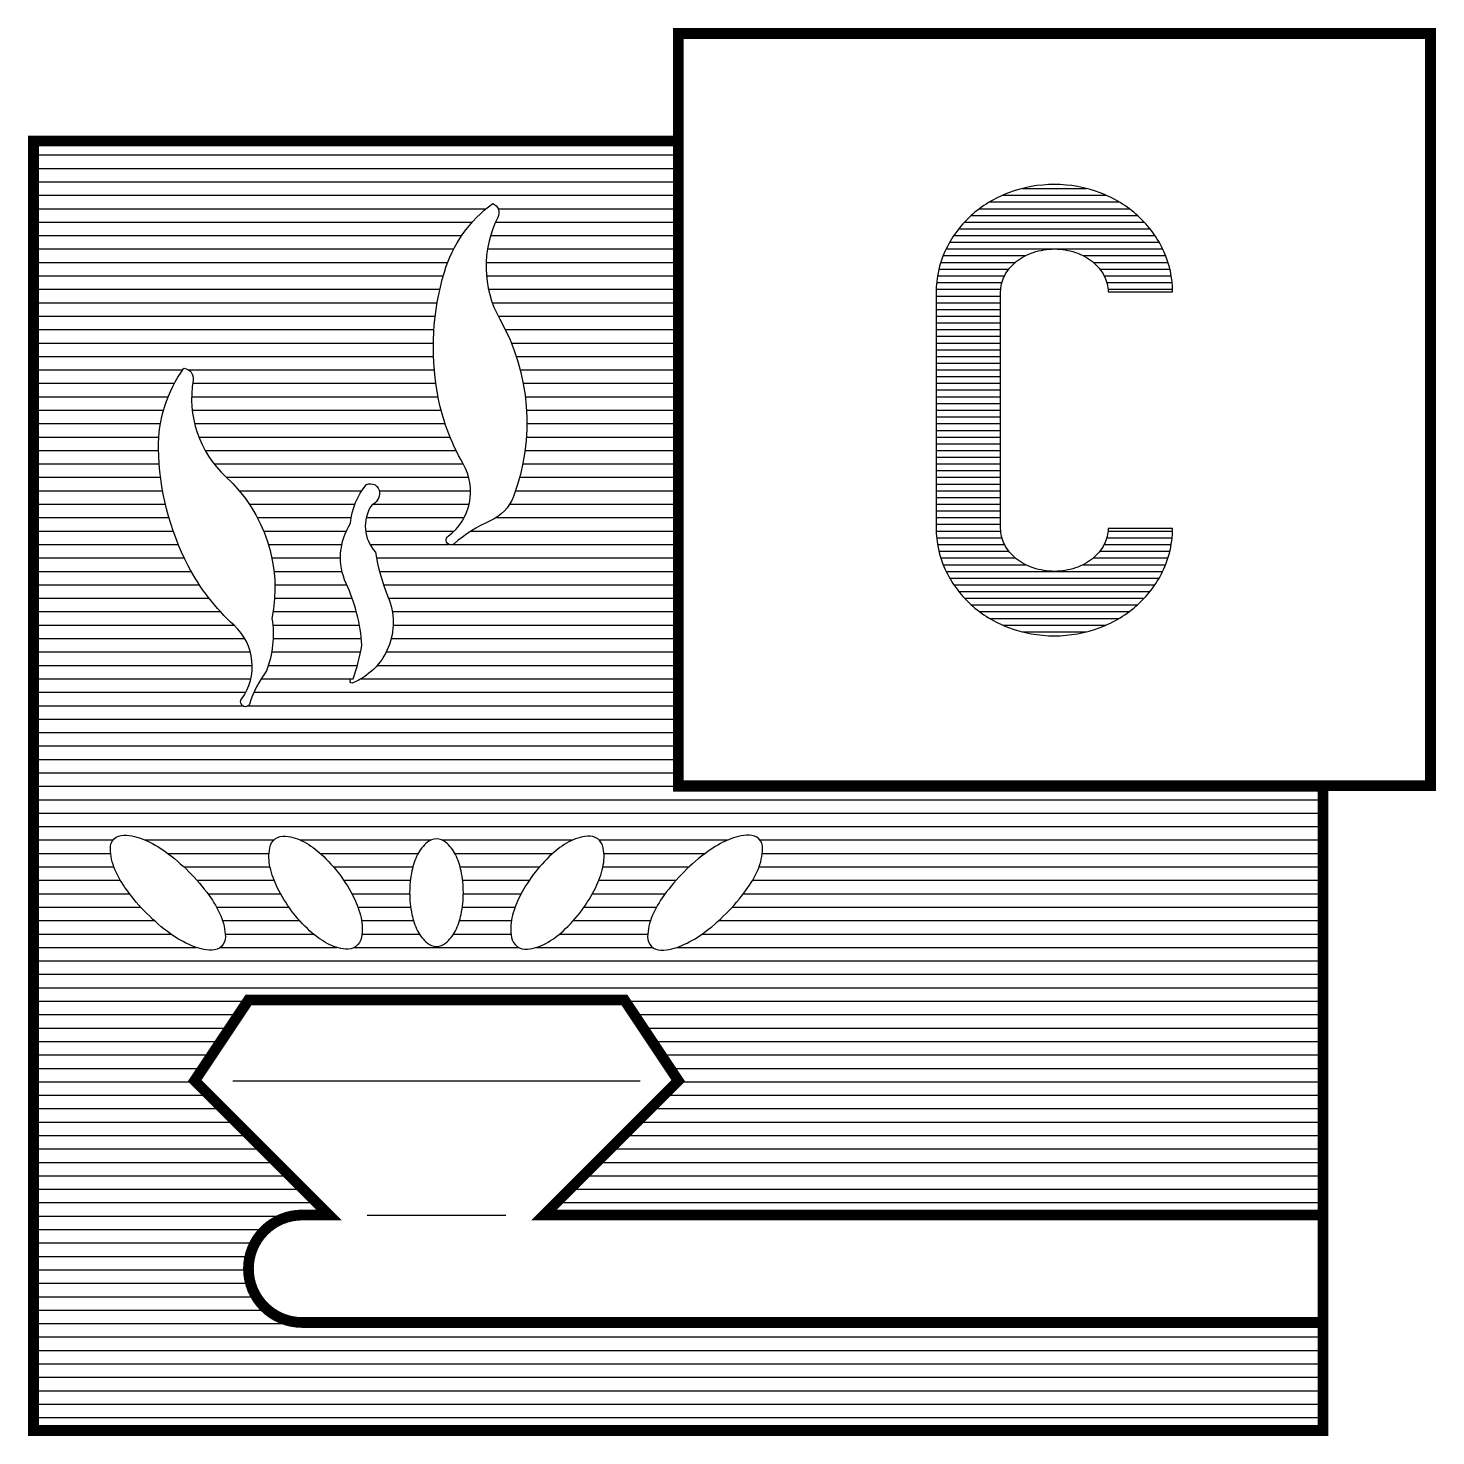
# Model space of a CAD drawing. Header units: millimetres. Extents: x -3 to 2253, y -3 to 1300.
# Drawn here: x 1098.95 to 1112.05, y 198.95 to 212.06 of the extents above; entities that cross this region are included whole.
import ezdxf

# ---------------------------------------------------------------- set-up
doc = ezdxf.new("R2010")
doc.units = ezdxf.units.MM
doc.layers.add('ROOD', color=1, linetype='Continuous')
doc.layers.add('VEILIG', color=7, linetype='Continuous')

# ---------------------------------------------------------------- blocks, each defined once
blk = doc.blocks.new('*X212')
at = {"color": 0}
for p, q in [((54, 96), (60, 96)), ((54, 95.875), (60, 95.875)), ((54, 95.75), (60, 95.75)), ((54, 95.625), (60, 95.625)), ((54, 95.5), (60, 95.5)), ((54, 95.375), (58.211, 95.375)), ((58.323, 95.375), (60, 95.375)), ((54, 95.25), (58.082, 95.25)), ((58.3, 95.25), (60, 95.25)), ((54, 95.125), (57.985, 95.125)), ((58.253, 95.125), (60, 95.125)), ((54, 95), (57.91, 95)), ((58.224, 95), (60, 95)), ((54, 94.875), (57.854, 94.875)), ((58.212, 94.875), (60, 94.875)), ((54, 94.75), (57.813, 94.75)), ((58.215, 94.75), (60, 94.75)), ((54, 94.625), (57.781, 94.625)), ((58.234, 94.625), (60, 94.625)), ((54, 94.5), (57.756, 94.5)), ((58.269, 94.5), (60, 94.5)), ((54, 94.375), (57.738, 94.375)), ((58.324, 94.375), (60, 94.375)), ((54, 94.25), (57.726, 94.25)), ((58.39, 94.25), (60, 94.25)), ((54, 94.125), (57.721, 94.125)), ((58.446, 94.125), (60, 94.125)), ((54, 94), (57.722, 94)), ((58.492, 94), (60, 94)), ((54, 93.875), (55.389, 93.875)), ((55.443, 93.875), (57.729, 93.875)), ((58.529, 93.875), (60, 93.875)), ((54, 93.75), (55.311, 93.75)), ((55.48, 93.75), (57.743, 93.75)), ((58.557, 93.75), (60, 93.75)), ((54, 93.625), (55.253, 93.625)), ((55.471, 93.625), (57.764, 93.625)), ((58.576, 93.625), (60, 93.625)), ((54, 93.5), (55.21, 93.5)), ((55.477, 93.5), (57.792, 93.5)), ((58.588, 93.5), (60, 93.5)), ((54, 93.375), (55.181, 93.375)), ((55.499, 93.375), (57.83, 93.375)), ((58.591, 93.375), (60, 93.375)), ((54, 93.25), (55.166, 93.25)), ((55.539, 93.25), (57.876, 93.25)), ((58.586, 93.25), (60, 93.25)), ((54, 93.125), (55.163, 93.125)), ((55.598, 93.125), (57.932, 93.125)), ((58.573, 93.125), (60, 93.125)), ((54, 93), (55.169, 93)), ((55.68, 93), (57.999, 93)), ((58.553, 93), (60, 93)), ((54, 92.875), (55.182, 92.875)), ((54, 92.75), (55.201, 92.75)), ((55.796, 92.875), (58.05, 92.875)), ((55.915, 92.75), (57.055, 92.75)), ((57.217, 92.75), (58.067, 92.75)), ((58.485, 92.75), (60, 92.75)), ((58.523, 92.875), (60, 92.875)), ((54, 92.625), (55.227, 92.625)), ((56.009, 92.625), (56.991, 92.625)), ((57.163, 92.625), (58.054, 92.625)), ((58.43, 92.625), (60, 92.625)), ((54, 92.5), (55.259, 92.5)), ((56.083, 92.5), (56.957, 92.5)), ((57.096, 92.5), (58.007, 92.5)), ((58.307, 92.5), (60, 92.5)), ((54, 92.375), (55.299, 92.375)), ((56.142, 92.375), (56.911, 92.375)), ((57.09, 92.375), (57.914, 92.375)), ((58.073, 92.375), (60, 92.375)), ((54, 92.25), (55.347, 92.25)), ((56.186, 92.25), (56.869, 92.25)), ((57.131, 92.25), (57.867, 92.25)), ((57.901, 92.25), (60, 92.25)), ((54, 92.125), (55.403, 92.125)), ((56.218, 92.125), (56.856, 92.125)), ((57.192, 92.125), (60, 92.125)), ((54, 92), (55.467, 92)), ((56.238, 92), (56.871, 92)), ((57.22, 92), (60, 92)), ((54, 91.875), (55.543, 91.875)), ((56.246, 91.875), (56.915, 91.875)), ((57.257, 91.875), (60, 91.875)), ((54, 91.75), (55.633, 91.75)), ((56.244, 91.75), (56.966, 91.75)), ((57.304, 91.75), (60, 91.75)), ((54, 91.625), (55.738, 91.625)), ((56.23, 91.625), (57.005, 91.625)), ((57.339, 91.625), (60, 91.625)), ((54, 91.5), (55.863, 91.5)), ((56.226, 91.5), (57.033, 91.5)), ((57.347, 91.5), (60, 91.5)), ((54, 91.375), (55.965, 91.375)), ((56.229, 91.375), (57.051, 91.375)), ((57.329, 91.375), (60, 91.375)), ((54, 91.25), (56.017, 91.25)), ((56.216, 91.25), (57.044, 91.25)), ((57.282, 91.25), (60, 91.25)), ((54, 91.125), (56.034, 91.125)), ((56.186, 91.125), (57.014, 91.125)), ((57.199, 91.125), (60, 91.125)), ((54, 91), (56.022, 91)), ((56.118, 91), (56.96, 91)), ((57.048, 91), (60, 91)), ((54, 90.875), (55.976, 90.875)), ((56.052, 90.875), (60, 90.875)), ((54, 90.75), (55.945, 90.75)), ((55.999, 90.75), (60, 90.75)), ((54, 90.625), (60, 90.625)), ((54, 90.5), (60, 90.5)), ((54, 90.375), (60, 90.375)), ((54, 90.25), (60, 90.25)), ((54, 90.125), (60, 90.125)), ((54, 90), (60, 90)), ((54, 89.875), (66, 89.875)), ((54, 89.75), (66, 89.75)), ((54, 89.625), (66, 89.625)), ((54, 89.5), (54.741, 89.5)), ((55.038, 89.5), (56.238, 89.5)), ((56.482, 89.5), (57.699, 89.5)), ((57.801, 89.5), (59.018, 89.5)), ((59.262, 89.5), (60.462, 89.5)), ((60.759, 89.5), (66, 89.5)), ((54, 89.375), (54.718, 89.375)), ((55.249, 89.375), (56.192, 89.375)), ((56.669, 89.375), (57.579, 89.375)), ((57.921, 89.375), (58.831, 89.375)), ((59.308, 89.375), (60.251, 89.375)), ((60.782, 89.375), (66, 89.375)), ((54, 89.25), (54.748, 89.25)), ((55.399, 89.25), (56.201, 89.25)), ((56.791, 89.25), (57.53, 89.25)), ((57.97, 89.25), (58.709, 89.25)), ((59.299, 89.25), (60.101, 89.25)), ((60.752, 89.25), (66, 89.25)), ((54, 89.125), (54.809, 89.125)), ((55.521, 89.125), (56.239, 89.125)), ((56.886, 89.125), (57.507, 89.125)), ((57.993, 89.125), (58.614, 89.125)), ((59.261, 89.125), (59.979, 89.125)), ((60.691, 89.125), (66, 89.125)), ((54, 89), (54.893, 89)), ((55.622, 89), (56.299, 89)), ((56.962, 89), (57.5, 89)), ((58, 89), (58.538, 89)), ((59.201, 89), (59.878, 89)), ((60.607, 89), (66, 89)), ((54, 88.875), (54.997, 88.875)), ((55.702, 88.875), (56.378, 88.875)), ((57.019, 88.875), (57.509, 88.875)), ((57.991, 88.875), (58.481, 88.875)), ((59.122, 88.875), (59.798, 88.875)), ((60.503, 88.875), (66, 88.875)), ((54, 88.75), (55.123, 88.75)), ((55.759, 88.75), (56.477, 88.75)), ((57.053, 88.75), (57.536, 88.75)), ((57.964, 88.75), (58.447, 88.75)), ((59.023, 88.75), (59.741, 88.75)), ((60.377, 88.75), (66, 88.75)), ((54, 88.625), (55.278, 88.625)), ((55.784, 88.625), (56.605, 88.625)), ((57.057, 88.625), (57.591, 88.625)), ((57.909, 88.625), (58.443, 88.625)), ((58.895, 88.625), (59.716, 88.625)), ((60.222, 88.625), (66, 88.625)), ((54, 88.5), (55.514, 88.5)), ((55.739, 88.5), (56.822, 88.5)), ((56.985, 88.5), (58.515, 88.5)), ((58.678, 88.5), (59.761, 88.5)), ((59.986, 88.5), (66, 88.5)), ((54, 88.375), (66, 88.375)), ((54, 88.25), (66, 88.25)), ((54, 88.125), (66, 88.125)), ((54, 88), (55.993, 88)), ((59.507, 88), (66, 88)), ((54, 87.875), (55.91, 87.875)), ((59.59, 87.875), (66, 87.875)), ((54, 87.75), (55.827, 87.75)), ((59.673, 87.75), (66, 87.75)), ((54, 87.625), (55.743, 87.625)), ((59.757, 87.625), (66, 87.625)), ((54, 87.5), (55.66, 87.5)), ((59.84, 87.5), (66, 87.5)), ((54, 87.375), (55.577, 87.375)), ((54, 87.25), (55.51, 87.25)), ((59.923, 87.375), (66, 87.375)), ((59.99, 87.25), (66, 87.25)), ((54, 87.125), (55.635, 87.125)), ((59.865, 87.125), (66, 87.125)), ((54, 87), (55.76, 87)), ((59.74, 87), (66, 87)), ((54, 86.875), (55.885, 86.875)), ((59.615, 86.875), (66, 86.875)), ((54, 86.75), (56.01, 86.75)), ((59.49, 86.75), (66, 86.75)), ((54, 86.625), (56.135, 86.625)), ((59.365, 86.625), (66, 86.625)), ((54, 86.5), (56.26, 86.5)), ((59.24, 86.5), (66, 86.5)), ((54, 86.375), (56.385, 86.375)), ((59.115, 86.375), (66, 86.375)), ((54, 86.25), (56.51, 86.25)), ((58.99, 86.25), (66, 86.25)), ((54, 86.125), (56.635, 86.125)), ((58.865, 86.125), (66, 86.125)), ((54, 86), (56.401, 86)), ((54, 85.875), (56.158, 85.875)), ((54, 85.75), (56.061, 85.75)), ((54, 85.625), (56.013, 85.625)), ((54, 85.5), (56, 85.5)), ((54, 85.375), (56.019, 85.375)), ((54, 85.25), (56.073, 85.25)), ((54, 85.125), (56.181, 85.125)), ((54, 85), (66, 85)), ((54, 84.875), (66, 84.875)), ((54, 84.75), (66, 84.75)), ((54, 84.625), (66, 84.625)), ((54, 84.5), (66, 84.5)), ((54, 84.375), (66, 84.375)), ((54, 84.25), (66, 84.25)), ((54, 84.125), (66, 84.125))]:
    blk.add_line(p, q, dxfattribs=at)
blk = doc.blocks.new('*X211')
at = {"color": 0}
for p, q in [((326.201, 148.562), (326.799, 148.562)), ((325.898, 148.438), (327.102, 148.438)), ((326.019, 148.5), (326.981, 148.5)), ((325.728, 148.312), (327.272, 148.312)), ((325.805, 148.375), (327.195, 148.375)), ((325.61, 148.188), (327.39, 148.188)), ((325.664, 148.25), (327.336, 148.25)), ((325.525, 148.062), (327.475, 148.062)), ((325.564, 148.125), (327.436, 148.125)), ((325.465, 147.938), (326.231, 147.938)), ((325.492, 148), (327.508, 148)), ((326.769, 147.938), (327.535, 147.938)), ((325.425, 147.812), (326.077, 147.812)), ((325.442, 147.875), (326.137, 147.875)), ((326.863, 147.875), (327.558, 147.875)), ((326.923, 147.812), (327.575, 147.812)), ((325.404, 147.688), (326.012, 147.688)), ((325.412, 147.75), (326.037, 147.75)), ((326.963, 147.75), (327.588, 147.75)), ((326.988, 147.688), (327.596, 147.688)), ((325.4, 147.625), (326.001, 147.625)), ((325.4, 147.562), (326, 147.562)), ((326.999, 147.625), (327.6, 147.625)), ((325.4, 147.5), (326, 147.5)), ((325.4, 147.438), (326, 147.438)), ((325.4, 147.375), (326, 147.375)), ((325.4, 147.312), (326, 147.312)), ((325.4, 147.25), (326, 147.25)), ((325.4, 147.188), (326, 147.188)), ((325.4, 147.125), (326, 147.125)), ((325.4, 147.062), (326, 147.062)), ((325.4, 147), (326, 147)), ((325.4, 146.938), (326, 146.938)), ((325.4, 146.875), (326, 146.875)), ((325.4, 146.812), (326, 146.812)), ((325.4, 146.75), (326, 146.75)), ((325.4, 146.688), (326, 146.688)), ((325.4, 146.625), (326, 146.625)), ((325.4, 146.562), (326, 146.562)), ((325.4, 146.5), (326, 146.5)), ((325.4, 146.438), (326, 146.438)), ((325.4, 146.375), (326, 146.375)), ((325.4, 146.312), (326, 146.312)), ((325.4, 146.25), (326, 146.25)), ((325.4, 146.188), (326, 146.188)), ((325.4, 146.125), (326, 146.125)), ((325.4, 146.062), (326, 146.062)), ((325.4, 146), (326, 146)), ((325.4, 145.938), (326, 145.938)), ((325.4, 145.875), (326, 145.875)), ((325.4, 145.812), (326, 145.812)), ((325.4, 145.75), (326, 145.75)), ((325.4, 145.688), (326, 145.688)), ((325.4, 145.625), (326, 145.625)), ((325.4, 145.562), (326, 145.562)), ((325.4, 145.5), (326, 145.5)), ((325.4, 145.438), (326, 145.438)), ((325.4, 145.375), (326.001, 145.375)), ((325.404, 145.312), (326.012, 145.312)), ((326.988, 145.312), (327.596, 145.312)), ((326.999, 145.375), (327.6, 145.375)), ((325.412, 145.25), (326.037, 145.25)), ((325.425, 145.188), (326.077, 145.188)), ((326.923, 145.188), (327.575, 145.188)), ((326.963, 145.25), (327.588, 145.25)), ((325.442, 145.125), (326.137, 145.125)), ((325.465, 145.062), (326.231, 145.062)), ((326.769, 145.062), (327.535, 145.062)), ((326.863, 145.125), (327.558, 145.125)), ((325.492, 145), (327.508, 145)), ((325.525, 144.938), (327.475, 144.938)), ((325.564, 144.875), (327.436, 144.875)), ((325.61, 144.812), (327.39, 144.812)), ((325.664, 144.75), (327.336, 144.75)), ((325.728, 144.688), (327.272, 144.688)), ((325.805, 144.625), (327.195, 144.625)), ((325.898, 144.562), (327.102, 144.562)), ((326.019, 144.5), (326.981, 144.5)), ((326.201, 144.438), (326.799, 144.438))]:
    blk.add_line(p, q, dxfattribs=at)
blk = doc.blocks.new('0516')
at = {"layer": 'VEILIG'}
for p, q in [((-4.146, -2.74), (-0.354, -2.74)), ((-2.896, -3.99), (-1.604, -3.99))]:
    blk.add_line(p, q, dxfattribs=at)
at = {"layer": 'VEILIG', "const_width": 0.1}
for points in [[(0, 0.005), (0, 7.005), (7, 7.005), (7, 0.005)], [(6, 0.005), (6, -5.995), (-6, -5.995), (-6, 6.005), (0, 6.005), (0, 0), (6, 0)]]:
    blk.add_lwpolyline(points, close=True, dxfattribs=at)
at = {"layer": 'VEILIG'}
for points in [[(4.6, 4.6, 0.107291), (4.518, 4.978, 0.101711), (4.278, 5.307, 0.094701), (3.926, 5.523, 0.090278), (3.5, 5.6, 0.090278), (3.074, 5.523, 0.094701), (2.722, 5.307, 0.101711), (2.482, 4.978, 0.107291), (2.4, 4.6), (2.4, 2.4, 0.107291), (2.482, 2.022, 0.101711), (2.722, 1.693, 0.094701), (3.074, 1.477, 0.090278), (3.5, 1.4, 0.090278), (3.926, 1.477, 0.094701), (4.278, 1.693, 0.101711), (4.518, 2.022, 0.107291), (4.6, 2.4), (4, 2.4, -0.120011), (3.964, 2.252, -0.104957), (3.854, 2.117, -0.088923), (3.696, 2.032, -0.080167), (3.5, 2, -0.080167), (3.304, 2.032, -0.088923), (3.146, 2.117, -0.104957), (3.036, 2.252, -0.120011), (3, 2.4), (3, 4.6, -0.120011), (3.036, 4.748, -0.104957), (3.146, 4.883, -0.088923), (3.304, 4.968, -0.080167), (3.5, 5, -0.080167), (3.696, 4.968, -0.088923), (3.854, 4.883, -0.104957), (3.964, 4.748, -0.120011), (4, 4.6)], [(-2.177, 4.783, -0.162278), (-1.727, 5.424, -0.437122), (-1.679, 5.293, 0.251665), (-1.661, 4.347, -0.221339), (-1.534, 2.697, -0.201583), (-1.749, 2.47, 0.072768), (-2.087, 2.257, -1.035237), (-2.142, 2.326, 0.381756), (-2.003, 3.002, -0.087751), (-2.242, 3.659, -0.117078)], [(-4.837, 3.144, -0.162278), (-4.6, 3.89, -0.437122), (-4.515, 3.779, 0.251665), (-4.213, 2.883, -0.263384), (-3.781, 1.561, -0.128487), (-3.832, 1.074, 0.083128), (-3.991, 0.761, -1.035237), (-4.064, 0.811, 0.381756), (-4.134, 1.498, -0.087751), (-4.56, 2.051, -0.117078)], [(-2.853, 2.616, 0.350997), (-2.818, 2.18, 0.057828), (-2.702, 1.764, -0.421546), (-3.035, 0.959, -1.117212), (-3.025, 1, 0.037358), (-2.944, 1.312, 0.09294), (-3.09, 1.886, -0.259126), (-3.049, 2.447, -0.158794), (-2.901, 2.808, -0.527459), (-2.781, 2.736, -0.309364)], [(-4.25, -1.49, -0.206645), (-4.339, -1.525, -0.096187), (-4.534, -1.482, -0.053009), (-4.725, -1.373, -0.040092), (-4.945, -1.185, -0.040092), (-5.133, -0.965, -0.053009), (-5.242, -0.774, -0.096187), (-5.285, -0.579, -0.206645), (-5.25, -0.49, -0.206645), (-5.161, -0.455, -0.096187), (-4.966, -0.498, -0.053009), (-4.775, -0.607, -0.040092), (-4.555, -0.795, -0.040092), (-4.367, -1.015, -0.053009), (-4.258, -1.206, -0.096187), (-4.215, -1.401, -0.206645)], [(-3, -1.49, -0.18898), (-3.096, -1.516, -0.101131), (-3.268, -1.462, -0.059412), (-3.428, -1.347, -0.045823), (-3.599, -1.158, -0.045823), (-3.732, -0.941, -0.059412), (-3.798, -0.755, -0.101131), (-3.802, -0.574, -0.18898), (-3.75, -0.49, -0.18898), (-3.654, -0.464, -0.101131), (-3.482, -0.518, -0.059412), (-3.322, -0.633, -0.045823), (-3.151, -0.822, -0.045823), (-3.018, -1.039, -0.059412), (-2.952, -1.225, -0.101131), (-2.948, -1.406, -0.18898)], [(-2.25, -1.49, 0.174705), (-2.165, -1.459, 0.104203), (-2.073, -1.344, 0.064948), (-2.021, -1.192, 0.051099), (-2, -0.99, 0.051099), (-2.021, -0.788, 0.064948), (-2.073, -0.636, 0.104203), (-2.165, -0.521, 0.174705), (-2.25, -0.49, 0.174705), (-2.335, -0.521, 0.104203), (-2.427, -0.636, 0.064948), (-2.479, -0.788, 0.051099), (-2.5, -0.99, 0.051099), (-2.479, -1.192, 0.064948), (-2.427, -1.344, 0.104203), (-2.335, -1.459, 0.174705)], [(-1.5, -1.49, 0.18898), (-1.404, -1.516, 0.101131), (-1.232, -1.462, 0.059412), (-1.072, -1.347, 0.045823), (-0.901, -1.158, 0.045823), (-0.768, -0.941, 0.059412), (-0.702, -0.755, 0.101131), (-0.698, -0.574, 0.18898), (-0.75, -0.49, 0.18898), (-0.846, -0.464, 0.101131), (-1.018, -0.518, 0.059412), (-1.178, -0.633, 0.045823), (-1.349, -0.822, 0.045823), (-1.482, -1.039, 0.059412), (-1.548, -1.225, 0.101131), (-1.552, -1.406, 0.18898)], [(-0.25, -1.49, 0.206645), (-0.161, -1.525, 0.096187), (0.034, -1.482, 0.053009), (0.225, -1.373, 0.040092), (0.445, -1.185, 0.040092), (0.633, -0.965, 0.053009), (0.742, -0.774, 0.096187), (0.785, -0.579, 0.206645), (0.75, -0.49, 0.206645), (0.661, -0.455, 0.096187), (0.466, -0.498, 0.053009), (0.275, -0.607, 0.040092), (0.055, -0.795, 0.040092), (-0.133, -1.015, 0.053009), (-0.242, -1.206, 0.096187), (-0.285, -1.401, 0.206645)]]:
    blk.add_lwpolyline(points, format="xyb", close=True, dxfattribs=at)
at = {"layer": 'VEILIG', "const_width": 0.1}
blk.add_lwpolyline([(6, -4.99), (-3.5, -4.99, -1), (-3.5, -3.99), (-3.25, -3.99), (-4.5, -2.74), (-4, -1.99), (-0.5, -1.99), (0, -2.74), (-1.25, -3.99), (6, -3.99)], format="xyb", close=True, dxfattribs=at)
at = {"layer": 'ROOD'}
blk.add_blockref('*X212', (-60, -90), dxfattribs=at)
at = {"layer": 'VEILIG'}
blk.add_blockref('*X211', (-323, -143), dxfattribs=at)

msp = doc.modelspace()

# ---------------------------------------------------------------- block references
msp.add_blockref('0516', (1105, 205))

doc.saveas('drawing.dxf')
